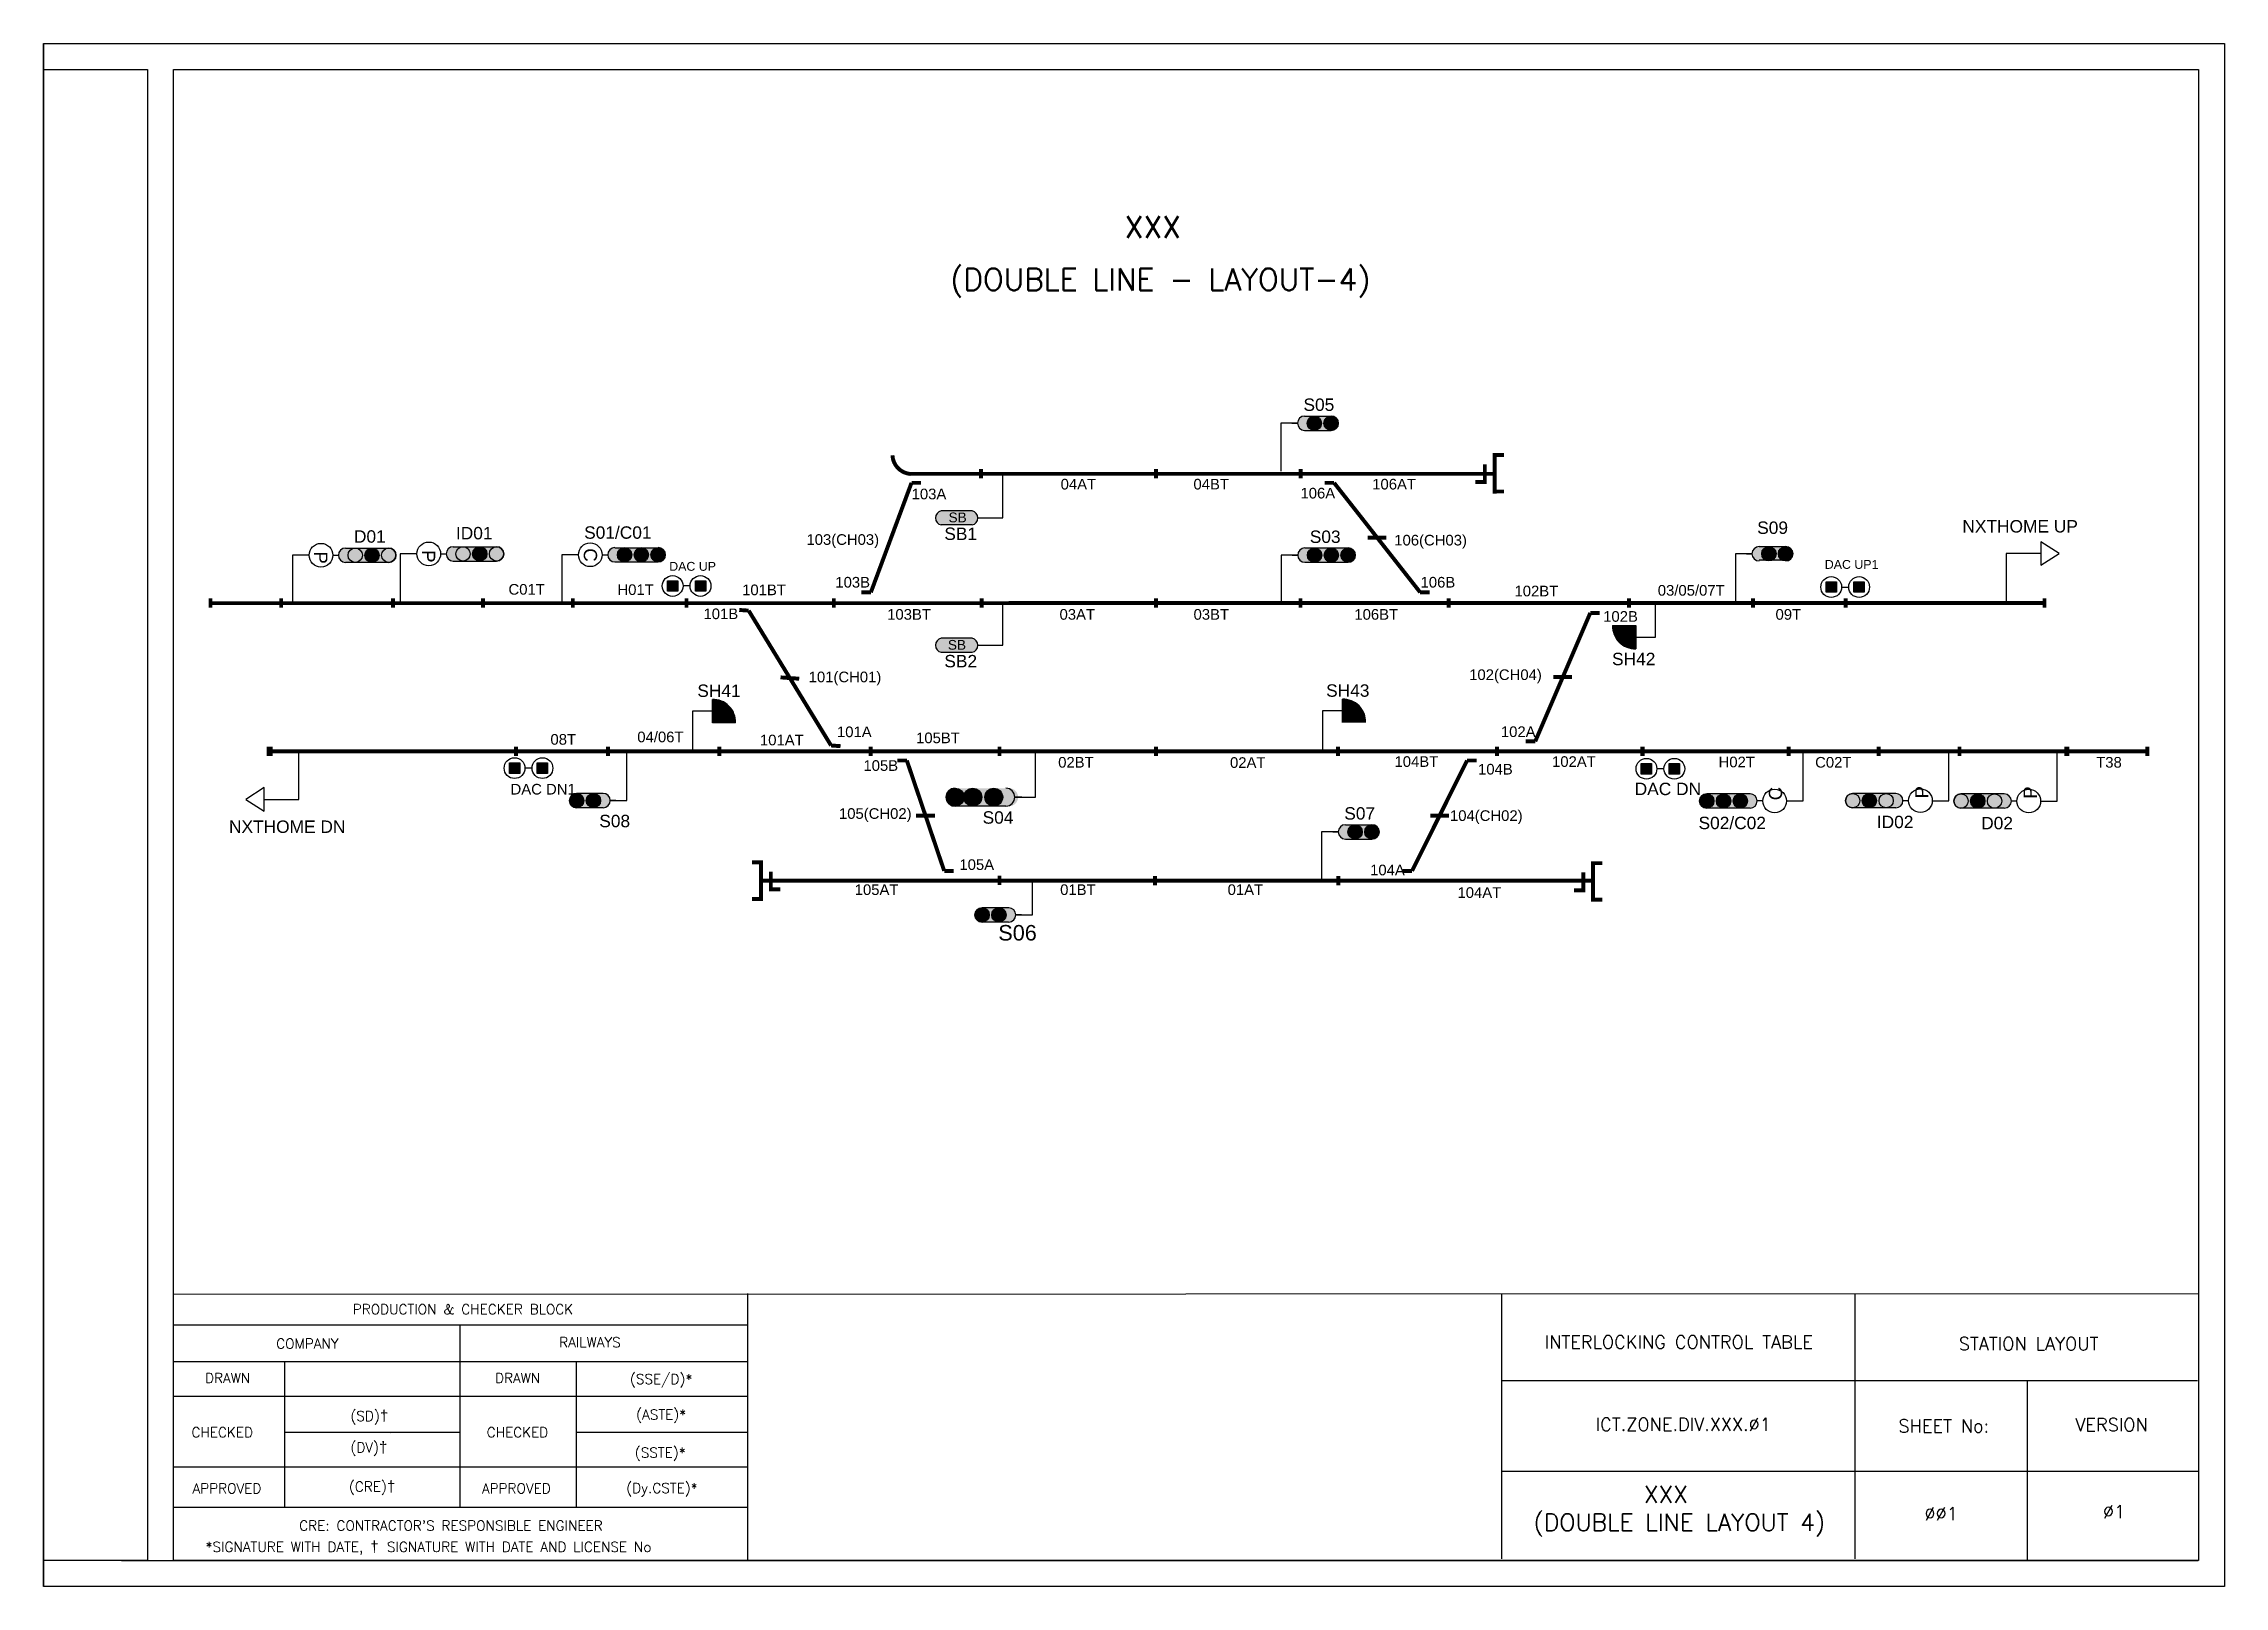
# Model space of a CAD drawing. Header units: inches. Extents: x -19 to 1645, y 43 to 741.
# Drawn here: x 1224.8 to 1644.8, y 440 to 737 of the extents above; entities that cross this region are included whole.
import ezdxf
from ezdxf.enums import TextEntityAlignment as Align

# ---------------------------------------------------------------- set-up
doc = ezdxf.new("R2010")
doc.units = ezdxf.units.IN
doc.header["$MEASUREMENT"] = 0
doc.layers.add('DIM', color=7, linetype='Continuous')
doc.styles.add('ARIAL', font='arial.ttf')
doc.styles.add('ROMANS', font='romans.shx', dxfattribs={"height": 2})

msp = doc.modelspace()

# ---------------------------------------------------------------- texts
at = {"style": 'ROMANS'}
for s, height, p in [('XXX ', 4.204, (1439.89, 701.65)), ('(DOUBLE LINE - LAYOUT-4)', 4.2042, (1439.89, 691.57)), ('PRODUCTION & CHECKER BLOCK', 1.92, (1305.58, 493.32)), ('COMPANY', 1.92, (1275.61, 486.7)), ('RAILWAYS', 1.92, (1330.03, 486.96)), ('DRAWN', 1.92, (1260.26, 480.08)), ('DRAWN', 1.92, (1316.11, 480.08)), ('(SSE/D)*', 1.92, (1343.73, 479.88)), ('CHECKED', 1.92, (1259.21, 469.63)), ('CHECKED', 1.92, (1316.07, 469.63)), ('(ASTE)*', 1.92, (1343.73, 473.05)), ('(SSTE)*', 1.92, (1343.56, 465.72)), ('APPROVED', 1.92, (1260.11, 458.83)), ('APPROVED', 1.92, (1315.85, 458.83)), ('(Dy.CSTE)*', 1.92, (1343.89, 458.9)), ('XXX', 3.3, (1537.29, 457.69)), ('(DOUBLE LINE LAYOUT 4)', 3.3, (1539.85, 452.3)), ("CRE: CONTRACTOR'S RESPONSIBLE ENGINEER", 1.92, (1303.26, 451.67))]:
    msp.add_text(s, height=height, dxfattribs=at).set_placement(p, align=Align.MIDDLE_CENTER)
at = {"lineweight": -2, "style": 'ROMANS'}
for s, p in [('INTERLOCKING CONTROL TABLE', (1539.72, 486.99)), ('STATION LAYOUT', (1607.11, 486.67)), ('ICT.ZONE.DIV.XXX.Ø1', (1540.6, 471.15)), ('SHEET No:', (1590.78, 470.85)), ('VERSION', (1623.08, 471.08)), ('ØØ1 ', (1591.12, 453.99)), ('Ø1', (1623.55, 454.37))]:
    msp.add_text(s, height=2.5, dxfattribs=at).set_placement(p, align=Align.MIDDLE_CENTER)
at = {"char_height": 1.92, "attachment_point": 1, "style": 'ROMANS'}
for s, width, insert in [('(SD){\\fArial|b0|i0|c0|p34;\\H1.08333x;†}', 8.1172, (1283.89, 473.88)), ('(DV){\\fArial|b0|i0|c0|p34;\\H1.08333x;†}', 8.1172, (1283.89, 467.83)), ('(CRE){\\fArial|b0|i0|c0|p34;\\H1.08333x;†}', 8.1172, (1283.6, 460.29)), ('\\pi-5.76,l9.6,t9.6;*SIGNATURE WITH DATE, {\\fArial|b0|i0|c0|p34;\\H1.08333x;†  }SIGNATURE WITH DATE AND LICENSE No', 104.6362, (1252.18, 448.69))]:
    msp.add_mtext_dynamic_manual_height_columns(s, width=width, gutter_width=12.5, heights=[0], dxfattribs=dict(at, insert=insert))
at = {"layer": 'DIM', "color": 5, "line_spacing_factor": 0.9, "style": 'ARIAL'}
for s, insert, char_height, width, attachment_point in [('\\pi3.43409;S05', (1464.01, 668.65), 2.3887, 12.5223, 1), ('\\pi0.83297;103A', (1391.15, 651.29), 2.0475, 8.0389, 1), ('\\pi0.68911;04AT', (1419.99, 653.18), 2.0475, 8.0389, 1), ('\\pi0.68911;04BT', (1445.57, 653.18), 2.0475, 8.0389, 1), ('\\pi0.83297;106A', (1466.04, 651.45), 2.0475, 8.0389, 1), ('\\pi-0.00992;106AT', (1480.7, 653.18), 2.0475, 8.0389, 1), ('\\pi3.19864;ID01', (1301.02, 643.92), 2.3887, 12.5223, 1), ('\\pi0.14915;S01/C01', (1328.76, 644.04), 2.3887, 12.5223, 1), ('103(CH03)', (1371.73, 642.52), 2.047, 8.0389, 1), ('SB1', (1398.28, 641.38), 2.389, 6.6127, 7), ('\\pi3.44305;S03', (1465.22, 643.23), 2.3887, 12.5223, 1), ('\\pi3.44061;S09', (1551.39, 644.97), 2.3887, 12.5223, 1), ('\\pi0.28992;NXTHOME UP', (1594.06, 645.24), 2.3887, 22.4289, 1), ('106(CH03)', (1484.94, 642.4), 2.047, 8.0389, 1), ('\\pi4.31715;DAC UP', (1340.98, 637.19), 1.7063, 17.3529, 1), ('\\pi0.91118;103B', (1376.38, 634.3), 2.0475, 8.0389, 1), ('\\pi0.91118;106B', (1489.09, 634.3), 2.0475, 8.0389, 1), ('\\pi3.82134;DAC UP1', (1564.03, 637.56), 1.7063, 17.3529, 1), ('\\pi0.62207;C01T', (1313.72, 632.93), 2.0475, 8.0389, 1), ('\\pi0.66537;H01T', (1334.66, 632.87), 2.0475, 8.0389, 1), ('\\pi-0.00992;101BT', (1359.35, 632.83), 2.0475, 8.0389, 1), ('\\pi-0.00992;102BT', (1508.1, 632.61), 2.0475, 8.0389, 1), ('\\pi-2.33326;03/05/07T', (1538.02, 632.74), 2.0475, 8.0389, 1), ('\\pi0.91118;101B', (1350.99, 628.22), 2.0475, 8.0389, 1), ('\\pi-0.00992;103BT', (1387.28, 628.11), 2.0475, 8.0389, 1), ('\\pi0.68911;03AT', (1419.78, 628.11), 2.0475, 8.0389, 1), ('\\pi0.68911;03BT', (1445.59, 628.11), 2.0475, 8.0389, 1), ('\\pi-0.00992;106BT', (1477.26, 628.11), 2.0475, 8.0389, 1), ('102B', (1531.85, 625.64), 2.047, 8.0389, 9), ('\\pi1.64303;09T', (1556.72, 628.11), 2.0475, 8.0389, 1), ('SB2', (1398.28, 616.86), 2.389, 6.6127, 7), ('\\pi0.00859;SH42', (1526.87, 619.7), 2.3887, 8.0389, 1), ('\\pi0.22693;SH41', (1350.48, 611.16), 2.3887, 8.0389, 7), ('\\pi-2.76832;101(CH01)', (1374.92, 616.07), 2.0475, 8.0389, 1), ('\\pi-0.00363;SH43', (1471.81, 611.2), 2.3887, 8.0389, 7), ('102(CH04)', (1513.35, 616.5), 2.047, 10.874, 3), ('\\pi0.83297;101A', (1376.77, 605.5), 2.0475, 8.0389, 1), ('102A', (1512.15, 603.45), 2.047, 8.0389, 9), ('\\pi-0.14717;08T', (1322.57, 601.97), 2.0475, 4.4585, 7), ('\\pi-0.34511;04/06T', (1339.49, 602.44), 2.0475, 8.0389, 7), ('\\pi-0.00992;101AT', (1362.78, 601.85), 2.0475, 8.0389, 7), ('\\pi-0.00992;105BT', (1392.85, 602.26), 2.0475, 8.0389, 7), ('\\pi0.91118;105B', (1381.79, 596.93), 2.0475, 8.0389, 7), ('\\pi0.68911;02BT', (1419.52, 597.56), 2.0475, 8.0389, 7), ('\\pi0.68911;02AT', (1452.61, 597.51), 2.0475, 8.0389, 7), ('\\pi-0.00992;104BT', (1484.99, 597.7), 2.0475, 8.0389, 7), ('104B', (1507.75, 596.23), 2.047, 8.0389, 9), ('\\pi-0.00992;102AT', (1515.33, 597.7), 2.0475, 8.0389, 7), ('\\pi0.66537;H02T', (1546.73, 597.62), 2.0475, 8.0389, 7), ('\\pi0.62207;C02T', (1565.37, 597.56), 2.0475, 8.0389, 7), ('\\pi1.65141;T38', (1618.47, 597.56), 2.0475, 8.0389, 7), ('DAC DN1', (1327.29, 592.38), 2.047, 17.3529, 9), ('DAC DN', (1544.03, 592.26), 2.389, 17.3529, 9), ('S08', (1337.76, 586.08), 2.389, 12.5223, 9), ('105(CH02)', (1377.99, 587.11), 2.047, 8.0389, 7), ('S04', (1411.59, 586.76), 2.389, 12.5223, 9), ('\\pi3.44305;S07', (1471.86, 589.97), 2.3887, 12.5223, 1), ('104(CH02)', (1509.65, 586.71), 2.047, 8.0389, 9), ('S02/C02', (1556.52, 585.71), 2.389, 12.5223, 9), ('ID02', (1584.92, 585.9), 2.389, 12.5223, 9), (' NXTHOME DN', (1282.94, 584.99), 2.3887, 24.8863, 9), ('\\pi0.83297;105A', (1400.35, 577.86), 2.0475, 8.0389, 7), ('104A', (1486.96, 576.83), 2.047, 8.0389, 9), ('\\pi-0.00992;105AT', (1381.03, 573.04), 2.0475, 8.0389, 7), ('\\pi0.68911;01BT', (1419.9, 573.04), 2.0475, 8.0389, 7), ('\\pi0.68911;01AT', (1452.15, 573.04), 2.0475, 8.0389, 7), ('\\pi-0.00992;104AT', (1497.12, 572.48), 2.0475, 8.0389, 7), ('S06', (1416.09, 564.26), 2.986, 15.6529, 9)]:
    msp.add_mtext(s, dxfattribs=dict(at, insert=insert, char_height=char_height, width=width, attachment_point=attachment_point))
at = {"layer": 'DIM', "color": 5, "width": 12.5223, "style": 'ARIAL'}
for s, insert, char_height, attachment_point in [('\\pi3.63532;D01', (1280.94, 643.28), 2.3887, 1), ('D02', (1604.09, 585.68), 2.389, 9)]:
    msp.add_mtext(s, dxfattribs=dict(at, insert=insert, char_height=char_height, attachment_point=attachment_point))
at = {"layer": 'DIM', "color": 1, "char_height": 1.877, "width": 3.5238, "attachment_point": 9, "line_spacing_factor": 0.9, "style": 'ARIAL'}
for insert in [(1402.59, 644.79), (1402.46, 620.26)]:
    msp.add_mtext('{\\C2;SB}', dxfattribs=dict(at, insert=insert))
at = {"layer": 'DIM', "color": 5, "width": 5.174, "style": 'ARIAL'}
for s, insert, char_height, attachment_point, rotation in [('\\pi1.61024;P', (1279.47, 640.82), 2.5594, 1, 270), ('\\pi1.61024;P', (1300.23, 641.06), 2.5594, 1, 270), ('\\pi1.45573;C', (1331.4, 641.27), 2.5594, 1, 270), ('C', (1559.67, 593.88), 2.56, 9, 90), ('P', (1587.82, 594.05), 2.56, 9, 90), ('P', (1608.69, 593.98), 2.56, 9, 90)]:
    msp.add_mtext(s, dxfattribs=dict(at, insert=insert, char_height=char_height, attachment_point=attachment_point, rotation=rotation))

# ---------------------------------------------------------------- blocks, each defined once
blk = doc.blocks.new('A$C1B685902')
at = {"color": 7}
blk.add_line((0, 297), (0, 0), dxfattribs=at)
for points in [[(0, 297), (420, 297), (420, 0), (0, 0)], [(25, 292), (415, 292), (415, 5), (25, 5)]]:
    blk.add_lwpolyline(points, close=True, dxfattribs=at)
blk.add_lwpolyline([(0, 292), (20, 292), (20, 5), (0, 5)], dxfattribs=at)

# ---------------------------------------------------------------- hatches: boundary and pattern name
at = {"true_color": 0x000000}
h = msp.add_hatch(color=18, dxfattribs=at)
h.dxf.hatch_style = 1
h.paths.add_polyline_path([(1467.67, 665.27, 1), (1467.69, 662.51), (1472.78, 662.51, 1), (1472.76, 665.27)])
h = msp.add_hatch(color=1)
h.dxf.hatch_style = 1
h.paths.add_polyline_path([(1470.92, 663.89, 1), (1468.17, 663.89, 1)])
h = msp.add_hatch(color=2)
h.dxf.hatch_style = 1
h.paths.add_polyline_path([(1471.39, 663.89, 1), (1474.15, 663.89, 1)])
h = msp.add_hatch(color=256)
h.dxf.hatch_style = 1
h.paths.add_polyline_path([(1403.65, 644.3, 0.79433), (1403.65, 647.01), (1397.66, 647.01, 0.79433), (1397.66, 644.3)])
h = msp.add_hatch(color=18, dxfattribs=at)
h.dxf.hatch_style = 1
h.paths.add_polyline_path([(1282.95, 639.86, 1), (1282.97, 637.11), (1291.29, 637.11, 1), (1291.27, 639.86)])
h = msp.add_hatch(color=2)
h.dxf.hatch_style = 1
h.paths.add_polyline_path([(1283.45, 638.48, 1), (1286.21, 638.48, 1)])
h.paths.add_polyline_path([(1292.66, 638.48, 1), (1289.9, 638.48, 1)])
h = msp.add_hatch(color=3)
h.dxf.hatch_style = 1
h.paths.add_polyline_path([(1286.68, 638.48, 1), (1289.43, 638.48, 1)])
h = msp.add_hatch(color=18, dxfattribs=at)
h.dxf.hatch_style = 1
h.paths.add_polyline_path([(1303.71, 640.1, 1), (1303.73, 637.35), (1312.05, 637.35, 1), (1312.03, 640.1)])
h = msp.add_hatch(color=2)
h.dxf.hatch_style = 1
h.paths.add_polyline_path([(1304.2, 638.73, 1), (1306.96, 638.73, 1)])
h.paths.add_polyline_path([(1313.42, 638.73, 1), (1310.66, 638.73, 1)])
h = msp.add_hatch(color=3)
h.dxf.hatch_style = 1
h.paths.add_polyline_path([(1307.43, 638.73, 1), (1310.19, 638.73, 1)])
h = msp.add_hatch(color=18, dxfattribs=at)
h.dxf.hatch_style = 1
h.paths.add_polyline_path([(1334.82, 639.93, 1), (1334.84, 637.18), (1343.16, 637.18, 1), (1343.14, 639.93)])
h = msp.add_hatch(color=18, dxfattribs=at)
h.dxf.hatch_style = 1
h.paths.add_polyline_path([(1334.82, 639.93, 1), (1334.84, 637.18), (1343.16, 637.18, 1), (1343.14, 639.93)])
h = msp.add_hatch(color=2)
h.dxf.hatch_style = 1
h.paths.add_polyline_path([(1335.31, 638.56, 1), (1338.07, 638.56, 1)])
h.paths.add_polyline_path([(1344.52, 638.56, 1), (1341.77, 638.56, 1)])
h = msp.add_hatch(color=1)
h.dxf.hatch_style = 1
h.paths.add_polyline_path([(1335.31, 638.56, 1), (1338.07, 638.56, 1)])
h = msp.add_hatch(color=3)
h.dxf.hatch_style = 1
h.paths.add_polyline_path([(1338.54, 638.56, 1), (1341.3, 638.56, 1)])
h = msp.add_hatch(color=2)
h.dxf.hatch_style = 1
h.paths.add_polyline_path([(1338.54, 638.56, 1), (1341.3, 638.56, 1)])
h = msp.add_hatch(color=3)
h.dxf.hatch_style = 1
h.paths.add_polyline_path([(1341.77, 638.56, 1), (1344.52, 638.56, 1)])
h = msp.add_hatch(color=18, dxfattribs=at)
h.dxf.hatch_style = 1
h.paths.add_polyline_path([(1467.71, 639.87, 1), (1467.73, 637.11), (1476.05, 637.11, 1), (1476.03, 639.87)])
h = msp.add_hatch(color=1)
h.dxf.hatch_style = 1
h.paths.add_polyline_path([(1470.96, 638.49, 1), (1468.21, 638.49, 1)])
h = msp.add_hatch(color=2)
h.dxf.hatch_style = 1
h.paths.add_polyline_path([(1471.43, 638.49, 1), (1474.19, 638.49, 1)])
h = msp.add_hatch(color=3)
h.dxf.hatch_style = 1
h.paths.add_polyline_path([(1477.42, 638.49, 1), (1474.66, 638.49, 1)])
h = msp.add_hatch(color=18, dxfattribs=at)
h.dxf.hatch_style = 1
h.paths.add_polyline_path([(1555.2, 640.14, 1), (1555.22, 637.38), (1560.31, 637.38, 1), (1560.29, 640.14)])
h = msp.add_hatch(color=1)
h.dxf.hatch_style = 1
h.paths.add_polyline_path([(1558.46, 638.76, 1), (1555.7, 638.76, 1)])
h = msp.add_hatch(color=3)
h.dxf.hatch_style = 1
h.paths.add_polyline_path([(1558.93, 638.76, 1), (1561.68, 638.76, 1)])
h = msp.add_hatch(color=5)
h.dxf.hatch_style = 1
h.paths.add_polyline_path([(1346.95, 631.56), (1346.95, 633.57), (1344.95, 633.57), (1344.95, 631.56)])
h = msp.add_hatch(color=5)
h.dxf.hatch_style = 1
h.paths.add_polyline_path([(1352.32, 631.56), (1352.32, 633.57), (1350.33, 633.57), (1350.33, 631.56)])
h = msp.add_hatch(color=5)
h.dxf.hatch_style = 1
h.paths.add_polyline_path([(1570.09, 631.35), (1570.09, 633.36), (1568.09, 633.36), (1568.09, 631.35)])
h = msp.add_hatch(color=5)
h.dxf.hatch_style = 1
h.paths.add_polyline_path([(1575.46, 631.35), (1575.46, 633.36), (1573.47, 633.36), (1573.47, 631.35)])
h = msp.add_hatch(color=256)
h.dxf.hatch_style = 1
h.paths.add_polyline_path([(1403.65, 619.78, 0.79433), (1403.65, 622.49), (1397.66, 622.49, 0.79433), (1397.66, 619.78)])
h = msp.add_hatch(color=256)
h.dxf.hatch_style = 1
h.paths.add_polyline_path([(1526.97, 624.96, 0.432111), (1531.44, 620.47), (1531.44, 624.96)])
h = msp.add_hatch(color=2)
h.dxf.hatch_style = 1
h.paths.add_polyline_path([(1529.19, 622.97, 1), (1527.7, 622.97, 1)])
h = msp.add_hatch(color=2)
h.dxf.hatch_style = 1
h.paths.add_polyline_path([(1531.1, 623.46, 1), (1529.6, 623.46, 1)])
h = msp.add_hatch(color=2)
h.dxf.hatch_style = 1
h.paths.add_polyline_path([(1531.1, 621.58, 1), (1529.6, 621.58, 1)])
h = msp.add_hatch(color=256)
h.dxf.hatch_style = 1
h.paths.add_polyline_path([(1358.07, 606.23, 0.432111), (1353.6, 610.72), (1353.6, 606.23)])
h = msp.add_hatch(color=2)
h.dxf.hatch_style = 1
h.paths.add_polyline_path([(1355.44, 609.61, 1), (1353.95, 609.61, 1)])
h = msp.add_hatch(color=256)
h.dxf.hatch_style = 1
h.paths.add_polyline_path([(1479.4, 606.26, 0.432111), (1474.94, 610.76), (1474.94, 606.26)])
h = msp.add_hatch(color=2)
h.dxf.hatch_style = 1
h.paths.add_polyline_path([(1476.78, 609.65, 1), (1475.28, 609.65, 1)])
h = msp.add_hatch(color=2)
h.dxf.hatch_style = 1
h.paths.add_polyline_path([(1355.44, 607.73, 1), (1353.95, 607.73, 1)])
h = msp.add_hatch(color=2)
h.dxf.hatch_style = 1
h.paths.add_polyline_path([(1357.35, 608.21, 1), (1355.85, 608.21, 1)])
h = msp.add_hatch(color=2)
h.dxf.hatch_style = 1
h.paths.add_polyline_path([(1476.78, 607.77, 1), (1475.28, 607.77, 1)])
h = msp.add_hatch(color=2)
h.dxf.hatch_style = 1
h.paths.add_polyline_path([(1478.68, 608.25, 1), (1477.19, 608.25, 1)])
h = msp.add_hatch(color=5)
h.dxf.hatch_style = 1
h.paths.add_polyline_path([(1314.51, 598.49), (1314.51, 596.48), (1316.51, 596.48), (1316.51, 598.49)])
h = msp.add_hatch(color=5)
h.dxf.hatch_style = 1
h.paths.add_polyline_path([(1319.88, 598.49), (1319.88, 596.48), (1321.88, 596.48), (1321.88, 598.49)])
h = msp.add_hatch(color=5)
h.dxf.hatch_style = 1
h.paths.add_polyline_path([(1532.51, 598.37), (1532.51, 596.36), (1534.5, 596.36), (1534.5, 598.37)])
h = msp.add_hatch(color=5)
h.dxf.hatch_style = 1
h.paths.add_polyline_path([(1537.88, 598.37), (1537.88, 596.36), (1539.87, 596.36), (1539.87, 598.37)])
h = msp.add_hatch(color=18, dxfattribs=at)
h.dxf.hatch_style = 1
h.paths.add_polyline_path([(1332.58, 589.87, 1), (1332.56, 592.63), (1327.47, 592.63, 1), (1327.49, 589.87)])
h = msp.add_hatch(color=3)
h.dxf.hatch_style = 1
h.paths.add_polyline_path([(1328.86, 591.25, 1), (1326.1, 591.25, 1)])
h = msp.add_hatch(color=1)
h.dxf.hatch_style = 1
h.paths.add_polyline_path([(1332.08, 591.25, 1), (1329.33, 591.25, 1)])
h = msp.add_hatch(color=18, dxfattribs=at)
h.dxf.hatch_style = 1
h.paths.add_polyline_path([(1400.35, 590.17, -1), (1400.38, 593.62), (1410.78, 593.62, -1), (1410.75, 590.17)])
h = msp.add_hatch(color=3)
h.dxf.hatch_style = 1
h.paths.add_polyline_path([(1402.09, 591.9, 1), (1398.64, 591.9, 1)])
h = msp.add_hatch(color=2)
h.dxf.hatch_style = 1
h.paths.add_polyline_path([(1405.49, 591.9, 1), (1402.04, 591.9, 1)])
h = msp.add_hatch(color=1)
h.dxf.hatch_style = 1
h.paths.add_polyline_path([(1409.52, 591.9, 1), (1406.08, 591.9, 1)])
h = msp.add_hatch(color=18, dxfattribs=at)
h.dxf.hatch_style = 1
h.paths.add_polyline_path([(1553.46, 589.79, 1), (1553.44, 592.54), (1545.12, 592.54, 1), (1545.14, 589.79)])
h = msp.add_hatch(color=2)
h.dxf.hatch_style = 1
h.paths.add_polyline_path([(1552.97, 591.17, 1), (1550.21, 591.17, 1)])
h.paths.add_polyline_path([(1543.76, 591.17, 1), (1546.51, 591.17, 1)])
h = msp.add_hatch(color=18, dxfattribs=at)
h.dxf.hatch_style = 1
h.paths.add_polyline_path([(1553.46, 589.79, 1), (1553.44, 592.54), (1545.12, 592.54, 1), (1545.14, 589.79)])
h = msp.add_hatch(color=3)
h.dxf.hatch_style = 1
h.paths.add_polyline_path([(1546.51, 591.17, 1), (1543.76, 591.17, 1)])
h = msp.add_hatch(color=3)
h.dxf.hatch_style = 1
h.paths.add_polyline_path([(1549.74, 591.17, 1), (1546.98, 591.17, 1)])
h = msp.add_hatch(color=2)
h.dxf.hatch_style = 1
h.paths.add_polyline_path([(1549.74, 591.17, 1), (1546.98, 591.17, 1)])
h = msp.add_hatch(color=1)
h.dxf.hatch_style = 1
h.paths.add_polyline_path([(1552.97, 591.17, 1), (1550.21, 591.17, 1)])
h = msp.add_hatch(color=18, dxfattribs=at)
h.dxf.hatch_style = 1
h.paths.add_polyline_path([(1581.54, 589.84, 1), (1581.52, 592.59), (1573.2, 592.59, 1), (1573.22, 589.84)])
h = msp.add_hatch(color=2)
h.dxf.hatch_style = 1
h.paths.add_polyline_path([(1581.04, 591.22, 1), (1578.29, 591.22, 1)])
h.paths.add_polyline_path([(1571.83, 591.22, 1), (1574.59, 591.22, 1)])
h = msp.add_hatch(color=3)
h.dxf.hatch_style = 1
h.paths.add_polyline_path([(1577.82, 591.22, 1), (1575.06, 591.22, 1)])
h = msp.add_hatch(color=18, dxfattribs=at)
h.dxf.hatch_style = 1
h.paths.add_polyline_path([(1602.42, 589.77, 1), (1602.4, 592.52), (1594.08, 592.52, 1), (1594.1, 589.77)])
h = msp.add_hatch(color=2)
h.dxf.hatch_style = 1
h.paths.add_polyline_path([(1601.92, 591.15, 1), (1599.16, 591.15, 1)])
h.paths.add_polyline_path([(1592.71, 591.15, 1), (1595.47, 591.15, 1)])
h = msp.add_hatch(color=3)
h.dxf.hatch_style = 1
h.paths.add_polyline_path([(1598.69, 591.15, 1), (1595.94, 591.15, 1)])
h = msp.add_hatch(color=18, dxfattribs=at)
h.dxf.hatch_style = 1
h.paths.add_polyline_path([(1475.52, 586.59, 1), (1475.54, 583.83), (1480.64, 583.83, 1), (1480.62, 586.59)])
h = msp.add_hatch(color=1)
h.dxf.hatch_style = 1
h.paths.add_polyline_path([(1478.78, 585.21, 1), (1476.02, 585.21, 1)])
h = msp.add_hatch(color=2)
h.dxf.hatch_style = 1
h.paths.add_polyline_path([(1479.25, 585.21, 1), (1482, 585.21, 1)])
h = msp.add_hatch(color=18, dxfattribs=at)
h.dxf.hatch_style = 1
h.paths.add_polyline_path([(1410.67, 567.85, 1), (1410.64, 570.61), (1405.55, 570.61, 1), (1405.57, 567.85)])
h = msp.add_hatch(color=2)
h.dxf.hatch_style = 1
h.paths.add_polyline_path([(1406.94, 569.23, 1), (1404.19, 569.23, 1)])
h = msp.add_hatch(color=1)
h.dxf.hatch_style = 1
h.paths.add_polyline_path([(1410.17, 569.23, 1), (1407.41, 569.23, 1)])

# ---------------------------------------------------------------- linework, layer by layer
at = {"color": 5}
for p, q in [((1466.3, 663.89), (1463.09, 663.89)), ((1463.09, 663.89), (1463.09, 654.63)), ((1465.23, 663.89), (1466.3, 663.89)), ((1409.57, 645.65), (1409.54, 653.78)), ((1404.73, 645.65), (1409.57, 645.65)), ((1275.94, 638.48), (1272.74, 638.48)), ((1272.74, 638.48), (1272.74, 629.22)), ((1280.51, 638.48), (1281.59, 638.48)), ((1296.7, 638.73), (1293.49, 638.73)), ((1293.49, 638.73), (1293.49, 629.47)), ((1301.27, 638.73), (1302.34, 638.73)), ((1327.81, 638.56), (1324.6, 638.56)), ((1324.6, 638.56), (1324.6, 629.3)), ((1327.81, 638.56), (1324.6, 638.56)), ((1324.6, 638.56), (1324.6, 629.3)), ((1332.38, 638.56), (1333.45, 638.56)), ((1332.38, 638.56), (1333.45, 638.56)), ((1466.34, 638.49), (1463.13, 638.49)), ((1463.13, 638.49), (1463.13, 629.23)), ((1465.27, 638.49), (1466.34, 638.49)), ((1553.83, 638.76), (1550.63, 638.76)), ((1550.63, 638.76), (1550.63, 629.5)), ((1552.76, 638.76), (1553.83, 638.76)), ((1609.44, 638.82), (1602.77, 638.82)), ((1602.77, 638.82), (1602.77, 629.49)), ((1609.44, 641.08), (1609.44, 636.55)), ((1613.01, 638.82), (1609.44, 641.08)), ((1609.44, 636.55), (1613.01, 638.82)), ((1349.34, 632.59), (1347.96, 632.59)), ((1571.09, 632.35), (1572.47, 632.35)), ((1409.57, 621.14), (1409.54, 629.26)), ((1535.24, 622.71), (1535.24, 629.27)), ((1531.44, 622.71), (1535.24, 622.71)), ((1404.73, 621.14), (1409.57, 621.14)), ((1349.81, 608.47), (1349.81, 600.85)), ((1353.6, 608.47), (1349.81, 608.47)), ((1471.14, 608.51), (1471.14, 600.89)), ((1474.94, 608.51), (1471.14, 608.51)), ((1273.99, 591.47), (1273.99, 600.79)), ((1318.89, 597.49), (1317.51, 597.49)), ((1337.16, 591.25), (1337.16, 600.51)), ((1415.86, 591.9), (1415.86, 600.58)), ((1536.88, 597.38), (1535.5, 597.38)), ((1563.68, 591.17), (1563.68, 600.43)), ((1563.68, 591.17), (1563.68, 600.43)), ((1591.76, 591.22), (1591.76, 600.48)), ((1612.63, 591.15), (1612.63, 600.41)), ((1267.31, 593.74), (1263.74, 591.47)), ((1267.31, 589.2), (1267.31, 593.74)), ((1263.74, 591.47), (1267.31, 589.2)), ((1267.31, 591.47), (1273.99, 591.47)), ((1333.95, 591.25), (1337.16, 591.25)), ((1335.02, 591.25), (1333.95, 591.25)), ((1411.85, 591.9), (1415.86, 591.9)), ((1413.19, 591.9), (1411.85, 591.9)), ((1555.9, 591.17), (1554.83, 591.17)), ((1555.9, 591.17), (1554.83, 591.17)), ((1560.47, 591.17), (1563.68, 591.17)), ((1560.47, 591.17), (1563.68, 591.17)), ((1583.98, 591.22), (1582.91, 591.22)), ((1588.55, 591.22), (1591.76, 591.22)), ((1604.86, 591.15), (1603.78, 591.15)), ((1609.43, 591.15), (1612.63, 591.15)), ((1474.16, 585.21), (1470.95, 585.21)), ((1470.95, 585.21), (1470.95, 575.95)), ((1473.08, 585.21), (1474.16, 585.21)), ((1415.24, 569.23), (1415.24, 576.07)), ((1412.03, 569.23), (1415.24, 569.23)), ((1413.11, 569.23), (1412.03, 569.23))]:
    msp.add_line(p, q, dxfattribs=at)
for p, q in [((1467.67, 665.27), (1472.78, 665.27)), ((1467.67, 662.51), (1472.78, 662.51)), ((1403.65, 647.01), (1397.66, 647.01)), ((1403.65, 644.3), (1397.66, 644.3)), ((1282.95, 639.86), (1291.29, 639.86)), ((1303.71, 640.1), (1312.05, 640.1)), ((1334.82, 639.93), (1343.16, 639.93)), ((1334.82, 639.93), (1343.16, 639.93)), ((1467.71, 639.87), (1476.05, 639.87)), ((1555.2, 640.14), (1560.31, 640.14)), ((1282.95, 637.11), (1291.29, 637.11)), ((1303.71, 637.35), (1312.05, 637.35)), ((1334.82, 637.18), (1343.16, 637.18)), ((1334.82, 637.18), (1343.16, 637.18)), ((1467.71, 637.11), (1476.05, 637.11)), ((1555.2, 637.61), (1560.31, 637.61)), ((1403.65, 622.49), (1397.66, 622.49)), ((1526.97, 624.96), (1531.44, 624.96)), ((1531.44, 624.96), (1531.44, 620.47)), ((1403.65, 619.78), (1397.66, 619.78)), ((1353.6, 606.23), (1353.6, 610.72)), ((1474.94, 606.26), (1474.94, 610.76)), ((1358.07, 606.23), (1353.6, 606.23)), ((1332.58, 592.63), (1327.47, 592.63)), ((1553.46, 592.54), (1545.12, 592.54)), ((1553.46, 592.54), (1545.12, 592.54)), ((1581.54, 592.59), (1573.2, 592.59)), ((1602.42, 592.52), (1594.08, 592.52)), ((1332.58, 589.87), (1327.47, 589.87)), ((1410.14, 590.17), (1399.72, 590.17)), ((1553.46, 589.79), (1545.12, 589.79)), ((1553.46, 589.79), (1545.12, 589.79)), ((1581.54, 589.84), (1573.2, 589.84)), ((1602.42, 589.77), (1594.08, 589.77)), ((1475.52, 586.59), (1480.64, 586.59)), ((1475.52, 583.83), (1480.64, 583.83)), ((1410.67, 570.61), (1405.55, 570.61)), ((1410.67, 567.85), (1405.55, 567.85)), ((1249.8, 496.24), (1639.78, 496.32)), ((1360.4, 496.32), (1360.4, 444.97)), ((1283.04, 490.26), (1249.79, 490.26)), ((1360.4, 490.26), (1283.04, 490.26)), ((1305, 490.26), (1305, 455.16)), ((1283.04, 483.22), (1249.79, 483.22)), ((1271.24, 455.17), (1271.24, 483.22)), ((1360.4, 483.21), (1283.04, 483.22)), ((1327.44, 455.16), (1327.44, 483.22)), ((1606.83, 479.59), (1606.83, 444.97)), ((1283.04, 476.55), (1249.79, 476.55)), ((1360.4, 476.55), (1283.04, 476.55)), ((1305, 469.57), (1271.24, 469.57)), ((1291.7, 469.43), (1291.7, 469.43)), ((1360.4, 469.57), (1327.44, 469.57)), ((1283.04, 462.91), (1249.79, 462.91)), ((1360.4, 462.9), (1283.04, 462.91)), ((1283.04, 455.16), (1249.79, 455.17)), ((1360.4, 455.16), (1283.04, 455.16))]:
    msp.add_line(p, q)
at = {"lineweight": -2}
for p, q in [((1505.64, 445.25), (1505.64, 496.32)), ((1505.64, 479.59), (1639.6, 479.59)), ((1505.64, 462.14), (1639.78, 462.14))]:
    msp.add_line(p, q, dxfattribs=at)
at = {"linetype": 'Continuous', "lineweight": -2}
for p, q in [((1573.72, 445.25), (1573.72, 496.32)), ((1239.78, 444.97), (1521.78, 444.97)), ((1239.78, 444.97), (1639.78, 444.97))]:
    msp.add_line(p, q, dxfattribs=at)
at = {"color": 5, "const_width": 0.757}
msp.add_lwpolyline([(1391.79, 654.12, -0.381023), (1388.29, 657.73, -1.188968)], format="xyb", dxfattribs=at)
for points in [[(1405.32, 655.06), (1405.32, 653.25)], [(1439.06, 655.06), (1439.06, 653.25)], [(1466.89, 655.06), (1466.89, 653.25)], [(1502.38, 655.99), (1502.38, 652.18)], [(1506.04, 657.76), (1504.21, 657.76)], [(1504.27, 658.14), (1504.27, 650.36)], [(1391.96, 652.42), (1384.13, 631.33)], [(1391.76, 654.15), (1504.27, 654.15)], [(1391.96, 652.42), (1393.8, 652.42)], [(1473.34, 652.42), (1471.5, 652.42)], [(1473.34, 652.42), (1489.92, 631.33)], [(1502.38, 652.55), (1500.55, 652.55)], [(1506.04, 650.74), (1504.21, 650.74)], [(1479.82, 641.87), (1483.43, 641.87)], [(1256.95, 630.16), (1256.95, 628.35)], [(1270.56, 630.16), (1270.56, 628.35)], [(1292.11, 630.16), (1292.11, 628.35)], [(1309.42, 630.16), (1309.42, 628.35)], [(1326.73, 630.16), (1326.73, 628.35)], [(1348.63, 630.16), (1348.63, 628.35)], [(1377, 630.16), (1377, 628.35)], [(1384.13, 631.33), (1382.29, 631.33)], [(1405.45, 630.16), (1405.45, 628.35)], [(1439.06, 630.16), (1439.06, 628.35)], [(1466.87, 630.16), (1466.87, 628.35)], [(1489.92, 631.33), (1491.75, 631.33)], [(1495.39, 630.16), (1495.39, 628.35)], [(1530.12, 630.16), (1530.12, 628.35)], [(1554.04, 630.16), (1554.04, 628.35)], [(1571.89, 630.16), (1571.89, 628.35)], [(1610.16, 630.16), (1610.16, 628.35)], [(1256.97, 629.25), (1610.16, 629.26)], [(1360.6, 627.81), (1358.78, 627.94)], [(1360.6, 627.81), (1376.46, 601.85)], [(1522.69, 627.37), (1512.09, 602.65)], [(1522.69, 627.37), (1524.52, 627.37)], [(1366.73, 614.96), (1370.33, 614.7)], [(1519.19, 615.01), (1515.58, 615.01)], [(1268.13, 599.82), (1268.13, 601.63)], [(1268.13, 600.73), (1629.99, 600.73)], [(1268.54, 601.63), (1268.54, 599.82)], [(1315.8, 601.64), (1315.8, 599.83)], [(1333.53, 601.64), (1333.53, 599.83)], [(1354.95, 599.82), (1354.95, 601.63)], [(1354.96, 601.64), (1354.96, 599.83)], [(1376.46, 601.85), (1378.29, 601.72)], [(1384.08, 601.64), (1384.08, 599.83)], [(1408.9, 599.81), (1408.9, 601.62)], [(1439.06, 599.82), (1439.06, 601.63)], [(1474.11, 601.64), (1474.11, 599.83)], [(1504.74, 601.64), (1504.74, 599.83)], [(1512.09, 602.65), (1510.26, 602.65)], [(1532.69, 601.64), (1532.69, 599.83)], [(1532.78, 599.82), (1532.78, 601.63)], [(1560.91, 601.63), (1560.91, 599.82)], [(1578.22, 601.63), (1578.22, 599.82)], [(1593.79, 601.63), (1593.79, 599.82)], [(1614.35, 599.82), (1614.35, 601.63)], [(1614.56, 601.63), (1614.56, 599.82)], [(1629.99, 601.63), (1629.99, 599.82)], [(1391.06, 598.96), (1389.23, 598.96)], [(1398.25, 577.71), (1391.06, 598.96)], [(1488.37, 577.71), (1498.95, 598.96)], [(1498.95, 598.96), (1500.79, 598.96)], [(1396.46, 588.34), (1392.85, 588.34)], [(1491.86, 588.34), (1495.47, 588.34)], [(1361.21, 579.34), (1363.04, 579.34)], [(1362.99, 579.72), (1362.99, 571.94)], [(1523.23, 579.57), (1523.23, 571.79)], [(1363.29, 575.83), (1522.84, 575.83)], [(1364.87, 577.57), (1364.87, 573.76)], [(1398.25, 577.71), (1400.09, 577.71)], [(1408.9, 574.97), (1408.9, 576.78)], [(1438.83, 574.93), (1438.83, 576.74)], [(1474.16, 574.93), (1474.16, 576.74)], [(1488.37, 577.71), (1486.54, 577.71)], [(1521.35, 577.42), (1521.35, 573.61)], [(1525.01, 579.19), (1523.18, 579.19)], [(1361.21, 572.32), (1363.04, 572.32)], [(1364.87, 574.14), (1366.7, 574.14)], [(1521.35, 573.98), (1519.52, 573.98)], [(1525.01, 572.17), (1523.18, 572.17)]]:
    msp.add_lwpolyline(points, dxfattribs=at)
at = {"color": 5}
for points in [[(1344.95, 633.57), (1346.95, 633.57), (1346.95, 631.56), (1344.95, 631.56)], [(1350.33, 633.57), (1352.32, 633.57), (1352.32, 631.56), (1350.33, 631.56)], [(1568.09, 633.36), (1570.09, 633.36), (1570.09, 631.35), (1568.09, 631.35)], [(1573.47, 633.36), (1575.46, 633.36), (1575.46, 631.35), (1573.47, 631.35)], [(1316.51, 596.48), (1314.51, 596.48), (1314.51, 598.49), (1316.51, 598.49)], [(1321.88, 596.48), (1319.88, 596.48), (1319.88, 598.49), (1321.88, 598.49)], [(1534.5, 596.36), (1532.51, 596.36), (1532.51, 598.37), (1534.5, 598.37)], [(1539.87, 596.36), (1537.88, 596.36), (1537.88, 598.37), (1539.87, 598.37)]]:
    msp.add_lwpolyline(points, close=True, dxfattribs=at)
at = {"color": 1}
for centre, radius in [((1469.54, 663.89), 1.38), ((1336.69, 638.56), 1.38), ((1469.58, 638.49), 1.38), ((1557.08, 638.76), 1.38), ((1330.71, 591.25), 1.38), ((1407.8, 591.9), 1.72), ((1551.59, 591.17), 1.38), ((1477.4, 585.21), 1.38), ((1408.79, 569.23), 1.38)]:
    msp.add_circle(centre, radius, dxfattribs=at)
at = {"color": 2}
for centre, radius in [((1472.77, 663.89), 1.38), ((1284.83, 638.48), 1.38), ((1291.28, 638.48), 1.38), ((1305.58, 638.73), 1.38), ((1312.04, 638.73), 1.38), ((1336.69, 638.56), 1.38), ((1339.92, 638.56), 1.38), ((1343.15, 638.56), 1.38), ((1472.81, 638.49), 1.38), ((1528.45, 622.97), 0.747), ((1530.35, 623.46), 0.747), ((1530.35, 621.58), 0.747), ((1354.7, 609.61), 0.747), ((1476.03, 609.65), 0.747), ((1354.7, 607.73), 0.747), ((1356.6, 608.21), 0.747), ((1476.03, 607.77), 0.747), ((1477.93, 608.25), 0.747), ((1403.76, 591.9), 1.72), ((1545.13, 591.17), 1.38), ((1548.36, 591.17), 1.38), ((1551.59, 591.17), 1.38), ((1573.21, 591.22), 1.38), ((1579.67, 591.22), 1.38), ((1594.09, 591.15), 1.38), ((1600.54, 591.15), 1.38), ((1480.63, 585.21), 1.38), ((1405.56, 569.23), 1.38)]:
    msp.add_circle(centre, radius, dxfattribs=at)
at = {"color": 5}
for centre, radius in [((1278.23, 638.48), 2.28), ((1298.98, 638.73), 2.28), ((1330.09, 638.56), 2.28), ((1330.09, 638.56), 2.28), ((1345.95, 632.56), 2), ((1351.32, 632.56), 2), ((1569.09, 632.35), 2), ((1574.46, 632.35), 2), ((1315.51, 597.49), 2), ((1320.88, 597.49), 2), ((1533.5, 597.37), 2), ((1538.88, 597.37), 2), ((1558.19, 591.17), 2.28), ((1558.19, 591.17), 2.28), ((1586.27, 591.22), 2.28), ((1607.14, 591.15), 2.28)]:
    msp.add_circle(centre, radius, dxfattribs=at)
at = {"color": 3}
for centre, radius in [((1288.05, 638.48), 1.38), ((1308.81, 638.73), 1.38), ((1339.92, 638.56), 1.38), ((1343.15, 638.56), 1.38), ((1476.04, 638.49), 1.38), ((1560.3, 638.76), 1.38), ((1327.48, 591.25), 1.38), ((1400.37, 591.9), 1.72), ((1545.13, 591.17), 1.38), ((1548.36, 591.17), 1.38), ((1576.44, 591.22), 1.38), ((1597.31, 591.15), 1.38)]:
    msp.add_circle(centre, radius, dxfattribs=at)
for centre, radius, start, end in [((1467.68, 663.89), 1.38, 90.4377, 269.5623), ((1472.77, 663.89), 1.38, 270.4377, 89.5623), ((1397.97, 645.65), 1.39, 103.0777, 256.9223), ((1403.34, 645.65), 1.39, 283.0777, 76.9223), ((1282.96, 638.48), 1.38, 90.4377, 269.5623), ((1291.28, 638.48), 1.38, 270.4377, 89.5623), ((1303.72, 638.73), 1.38, 90.4377, 269.5623), ((1312.04, 638.73), 1.38, 270.4377, 89.5623), ((1334.83, 638.56), 1.38, 90.4377, 269.5623), ((1334.83, 638.56), 1.38, 90.4377, 269.5623), ((1343.15, 638.56), 1.38, 270.4377, 89.5623), ((1343.15, 638.56), 1.38, 270.4377, 89.5623), ((1467.72, 638.49), 1.38, 90.4377, 269.5623), ((1476.04, 638.49), 1.38, 270.4377, 89.5623), ((1555.21, 638.76), 1.38, 90.4377, 269.5623), ((1560.3, 638.76), 1.38, 270.4377, 89.5623), ((1397.97, 621.14), 1.39, 103.0777, 256.9223), ((1403.34, 621.14), 1.39, 283.0777, 76.9223), ((1531.32, 624.82), 4.35, 178.1004, 271.5793), ((1353.72, 606.37), 4.35, 358.1004, 91.5793), ((1475.06, 606.41), 4.35, 358.1004, 91.5793), ((1327.48, 591.25), 1.38, 90.4377, 269.5623), ((1332.57, 591.25), 1.38, 270.4377, 89.5623), ((1400.37, 591.9), 1.72, 90.4377, 269.5623), ((1410.13, 591.9), 1.72, 270.4377, 89.5623), ((1545.13, 591.17), 1.38, 90.4377, 269.5623), ((1545.13, 591.17), 1.38, 90.4377, 269.5623), ((1553.45, 591.17), 1.38, 270.4377, 89.5623), ((1553.45, 591.17), 1.38, 270.4377, 89.5623), ((1573.21, 591.22), 1.38, 90.4377, 269.5623), ((1581.53, 591.22), 1.38, 270.4377, 89.5623), ((1594.09, 591.15), 1.38, 90.4377, 269.5623), ((1602.41, 591.15), 1.38, 270.4377, 89.5623), ((1475.53, 585.21), 1.38, 90.4377, 269.5623), ((1480.63, 585.21), 1.38, 270.4377, 89.5623), ((1405.56, 569.23), 1.38, 90.4377, 269.5623), ((1410.66, 569.23), 1.38, 270.4377, 89.5623)]:
    msp.add_arc(centre, radius, start, end)

# ---------------------------------------------------------------- block references
msp.add_blockref('A$C1B685902', (1224.81, 439.97))

msp.set_redraw_order([(e.dxf.handle, doc.entitydb.next_handle()) for e in msp.query("TEXT MTEXT ATTDEF DIMENSION ARC_DIMENSION")])  # texts and dimensions are drawn at this point

doc.saveas('drawing.dxf')
